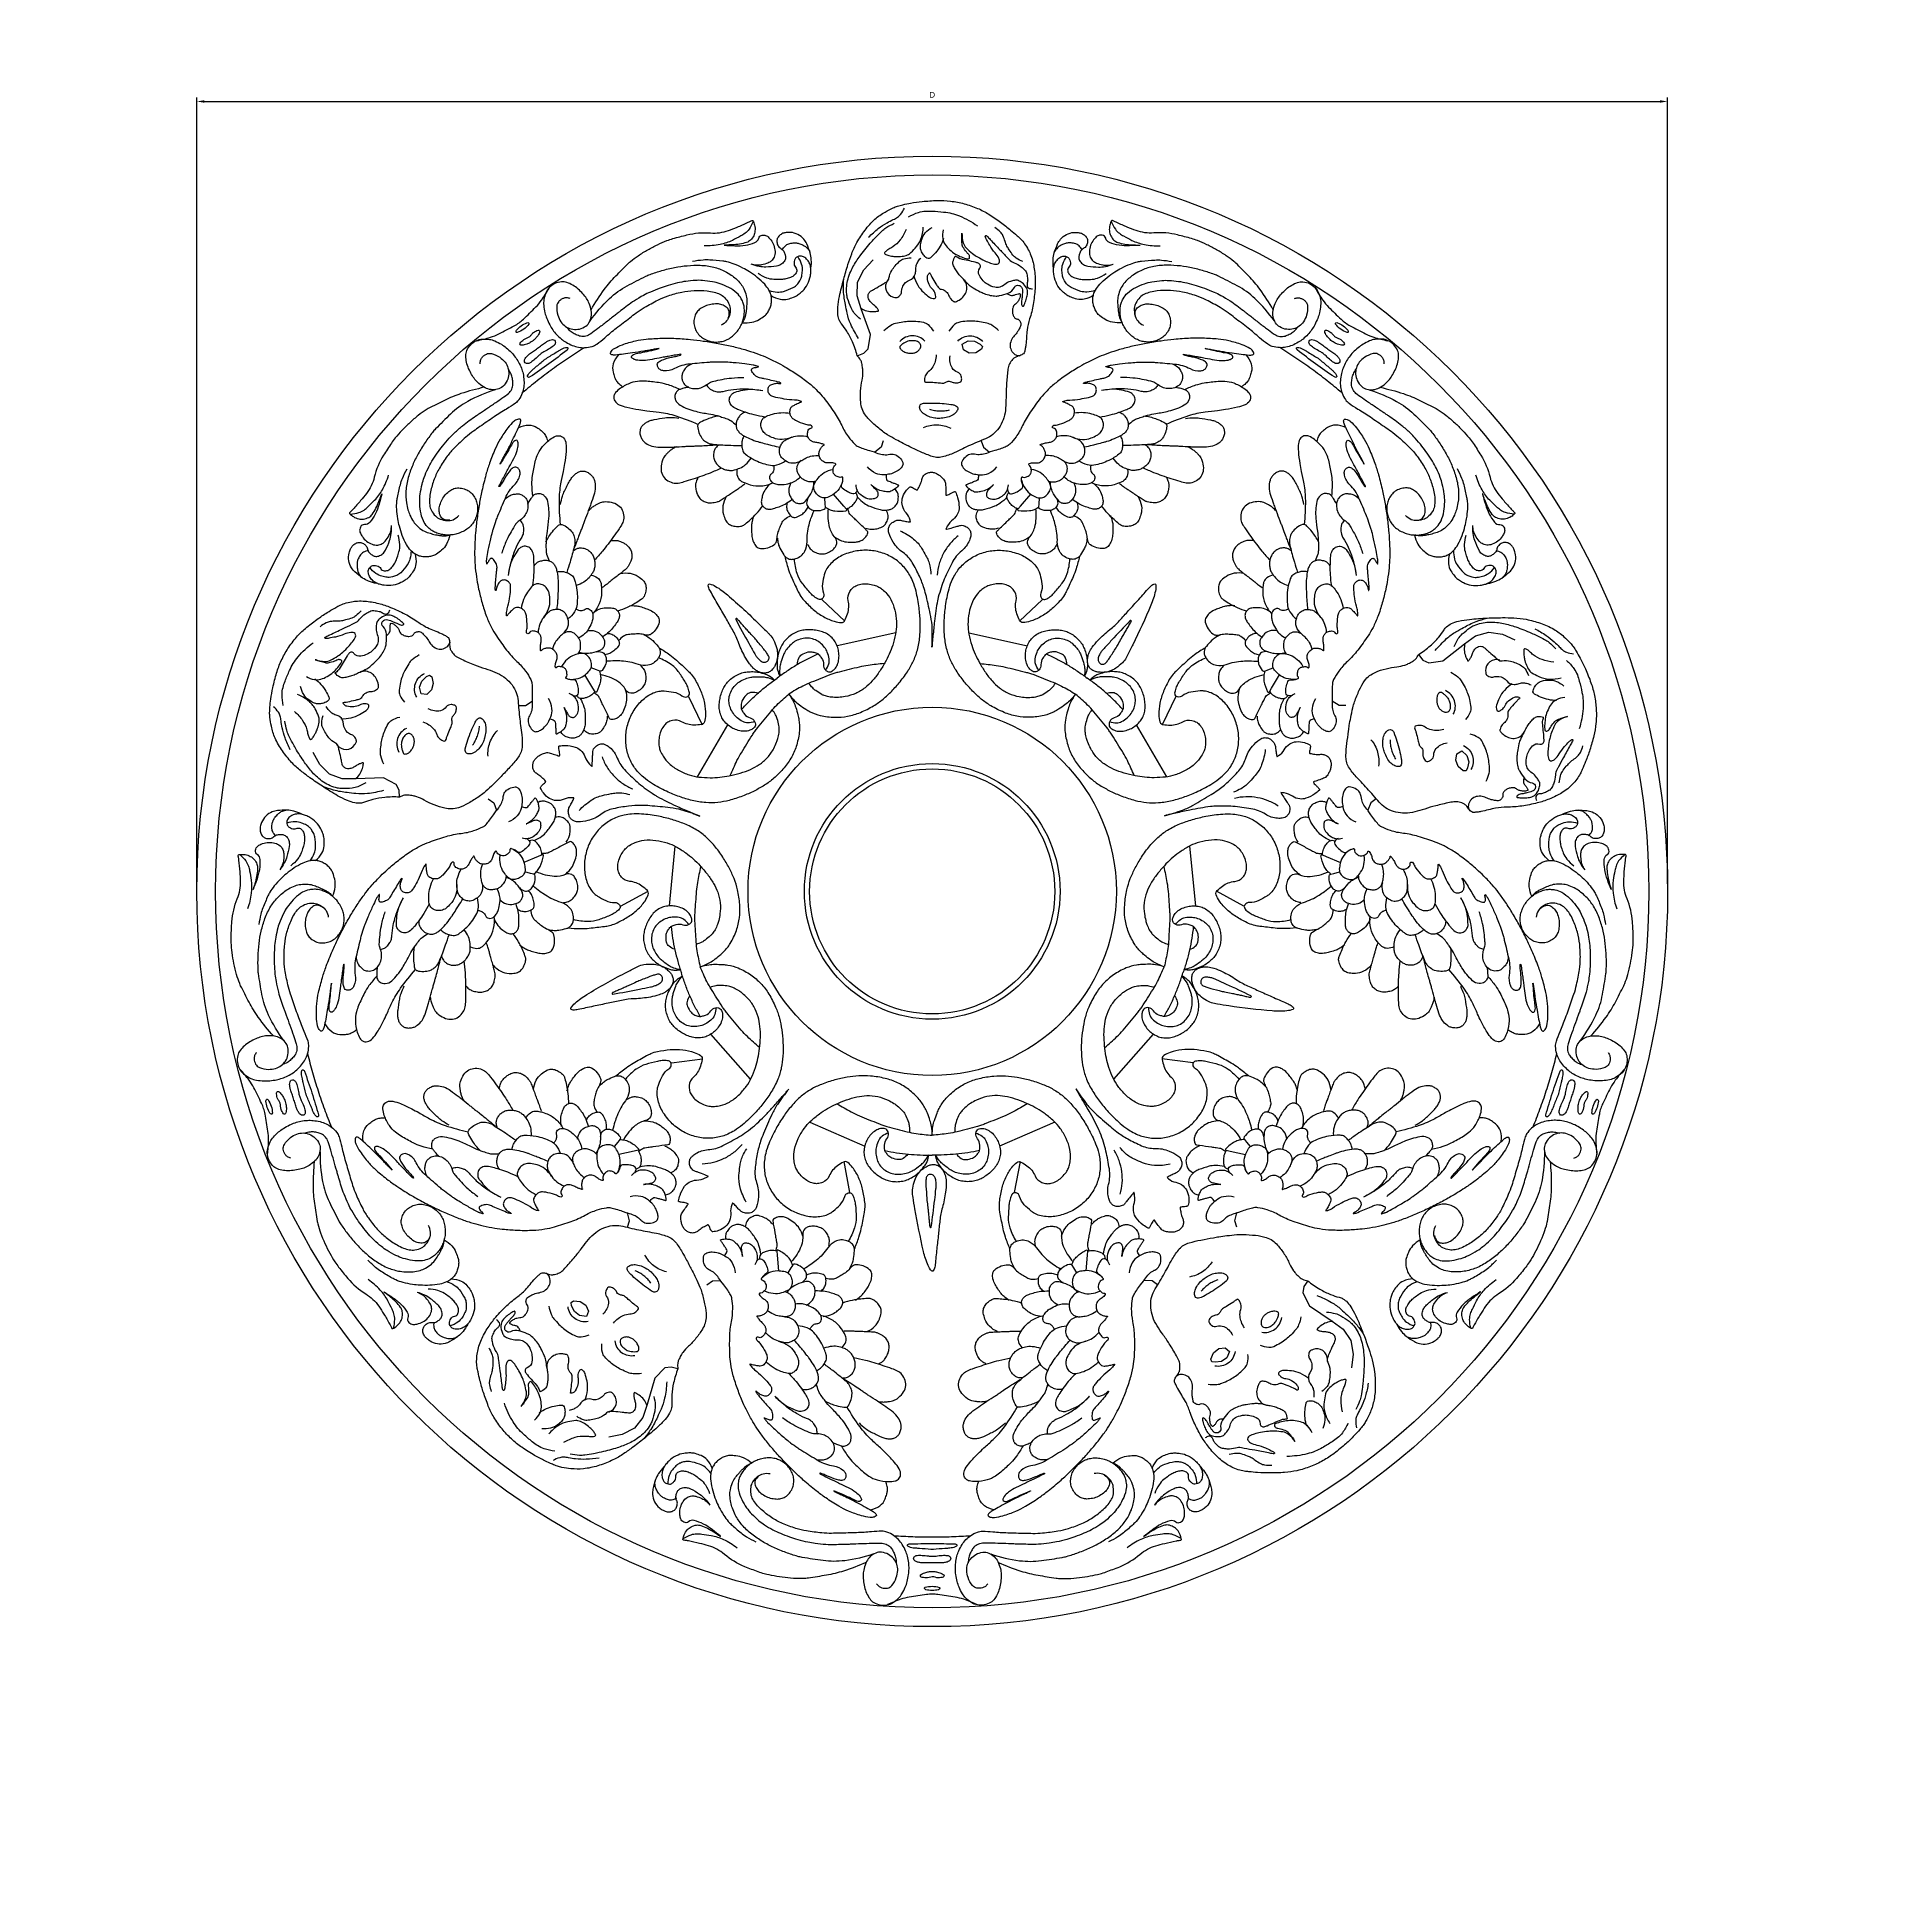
# Model space of a CAD drawing. Header units: millimetres. Extents: x 96 to 279, y 61 to 183.
# Drawn here: x 187.21 to 217.52, y 150.85 to 180.73 of the extents above; entities that cross this region are included whole.
import ezdxf

# ---------------------------------------------------------------- set-up
doc = ezdxf.new("R2010")
doc.units = ezdxf.units.MM
doc.layers.add('DIMENSIONS', color=4, linetype='Continuous')
doc.layers.add('PART', color=7, linetype='Continuous')
doc.styles.get("Standard").update_dxf_attribs({"font": 'arial.ttf'})
doc.dimstyles.new('BALMER1', dxfattribs={"dimscale": 0, "dimtxt": 0.09375, "dimasz": 0.125, "dimexe": 0.0625, "dimexo": 0.125, "dimgap": 0.0625, "dimtad": 1, "dimdec": 4, "dimlfac": -1, "dimzin": 3, "dimdsep": 46, "dimlunit": 4, "dimtxsty": 'Standard', "dimcen": 0.0625, "dimdle": 0.0625, "dimclrd": 256, "dimclre": 256, "dimclrt": 256, "dimadec": 0, "dimazin": 0, "dimtfac": 0.75, "dimtdec": 4, "dimtix": 1, "dimtmove": 2, "dimatfit": 3, "dimfxl": 1, "dimtolj": 1, "dimtzin": 3, "dimarcsym": 0})

# ---------------------------------------------------------------- blocks, each defined once
blk = doc.blocks.new('*D133')
at = {"layer": 'Defpoints', "color": 0, "transparency": 16777216}
for p in [(213.811, 179.677), (189.811, 166.785), (213.811, 166.785)]:
    blk.add_point(p, dxfattribs=at)
at = {"layer": 'DIMENSIONS', "lineweight": -2, "transparency": 16777216}
for p, q in [((189.811, 166.91), (189.811, 179.74)), ((189.936, 179.677), (213.686, 179.677)), ((213.811, 166.91), (213.811, 179.74))]:
    blk.add_line(p, q, dxfattribs=at)
at = {"layer": 'DIMENSIONS', "transparency": 16777216}
for points in [[(189.936, 179.698), (189.936, 179.656), (189.811, 179.677)], [(213.686, 179.698), (213.686, 179.656), (213.811, 179.677)]]:
    blk.add_solid(points, dxfattribs=at)
at = {"layer": 'DIMENSIONS', "transparency": 16777216, "insert": (201.811, 179.786), "char_height": 0.0938, "attachment_point": 5}
blk.add_mtext('\\A1;D', dxfattribs=at)
blk = doc.blocks.new('BALMERREPEAT224VID')
at = {"layer": 'PART', "flags": 128}
for points in [[(-5.866, 3.198, 0.146673), (-5.806, 3.195, 0.236627), (-5.777, 3.22, 0.099232), (-5.769, 3.258, 0.050127), (-5.776, 3.332, 0.050483), (-5.805, 3.428, 0.181177), (-5.825, 3.448, 0.146064), (-5.867, 3.455, -0.099369), (-5.929, 3.46, -0.020806), (-5.965, 3.472, -0.082925), (-5.974, 3.477, -0.440802), (-5.975, 3.497, 0.189239), (-5.959, 3.535, 0.085818), (-5.968, 3.601, 0.129066), (-5.992, 3.638, 0.116565), (-6.032, 3.661, 0.08156), (-6.096, 3.668, 0.181906), (-6.132, 3.653, -0.5084), (-6.148, 3.656, -0.112672), (-6.15, 3.664, -0.02319), (-6.149, 3.703, -0.087648), (-6.13, 3.771, 0.104084), (-6.117, 3.829, 0.105067), (-6.124, 3.868, 0.072608), (-6.153, 3.916, 0.098051), (-6.203, 3.957, 0.120762), (-6.255, 3.971, 0.057728), (-6.31, 3.965, 0.059691), (-6.36, 3.947, 0.118425), (-6.381, 3.93, -0.418876), (-6.389, 3.929, -0.218629), (-6.392, 3.933, -0.01796), (-6.392, 3.987, -0.047316), (-6.384, 4.056, 0.053158), (-6.378, 4.118, 0.095553), (-6.387, 4.163, 0.080383), (-6.414, 4.209, 0.121429), (-6.449, 4.234, 0.074014), (-6.517, 4.25, 0.303966), (-6.577, 4.217, -0.678737), (-6.618, 4.221, -0.135149), (-6.618, 4.259, 0.066964), (-6.609, 4.333, 0.028607), (-6.619, 4.479, 0.060893), (-6.635, 4.546, 0.110178), (-6.663, 4.588, 0.091972), (-6.713, 4.621, 0.105376), (-6.783, 4.634, 0.171229), (-6.824, 4.619, 0.022592), (-6.865, 4.581, 0.016573), (-6.917, 4.525, 0.021854), (-6.935, 4.503, -0.075119), (-6.941, 4.497, -0.569658), (-6.944, 4.498, -0.042754), (-6.946, 4.532, -0.062135), (-6.933, 4.614, 0.030167), (-6.897, 4.779, 0.016392), (-6.88, 4.917, 0.033152), (-6.879, 4.985, 0.150266), (-6.895, 5.031, 0.117104), (-6.942, 5.071, 0.145212), (-7.001, 5.082, 0.167767), (-7.049, 5.059, 0.070051), (-7.089, 5.006, 0.078843), (-7.11, 4.95, 0.017109), (-7.113, 4.933, -0.038663), (-7.115, 4.925, -0.040377), (-7.12, 4.912, -0.15913), (-7.122, 4.909, -0.448224), (-7.125, 4.91, -0.066176), (-7.129, 4.926, -0.04539), (-7.13, 4.958, -0.00617), (-7.111, 5.191, -0.006537), (-7.104, 5.251, 0.010655), (-7.101, 5.289, 0.115766), (-7.108, 5.333, 0.064892), (-7.147, 5.403, 0.056592), (-7.175, 5.432, 0.167351), (-7.188, 5.437, 0.146276), (-7.206, 5.432, 0.103901), (-7.225, 5.414, 0.057801), (-7.241, 5.386, -0.062228), (-7.255, 5.36, -0.014665), (-7.268, 5.343, -0.631823), (-7.269, 5.343, -0.043565), (-7.269, 5.347, -0.005063), (-7.27, 5.381, -0.000917), (-7.27, 5.401, -0.002843), (-7.27, 5.408, -0.039272), (-7.268, 5.431, -0.006781), (-7.243, 5.567, -0.006776), (-7.203, 5.754, -0.01112), (-7.175, 5.867, -0.010905), (-7.159, 5.921, -0.004283), (-7.114, 6.057, -0.016217), (-7.086, 6.13, -0.004008), (-6.964, 6.42, -0.096335), (-6.814, 6.638, 0.144162), (-6.728, 6.794, 0.107279), (-6.727, 6.853, 0.133701), (-6.749, 6.896, 0.136103), (-6.792, 6.923, 0.194305), (-6.827, 6.92, 0.098451), (-6.88, 6.878, 0.041231), (-6.973, 6.747, 0.007287), (-7.011, 6.681, -0.014437), (-7.03, 6.648, -0.017404), (-7.055, 6.613, -0.09096), (-7.061, 6.607, -0.106157), (-7.066, 6.605, -0.26226), (-7.068, 6.606, -0.292093), (-7.069, 6.611, -0.012784), (-7.021, 6.707, -0.00011), (-6.973, 6.795, -0.000182), (-6.945, 6.848, -0.001689), (-6.901, 6.928, 0.000999), (-6.828, 7.063, 0.049117), (-6.771, 7.198, 0.071958), (-6.755, 7.297, 0.106314), (-6.765, 7.348, 0.262476), (-6.783, 7.362, 0.166857), (-6.812, 7.356, 0.121388), (-6.841, 7.328, 0.015413), (-6.892, 7.24, -0.011155), (-6.962, 7.118, -0.000552), (-7.05, 6.973, -0.831778), (-7.05, 6.973, -0.070777), (-7.048, 6.979, -0.005301), (-7.013, 7.048, -0.005977), (-6.977, 7.114, 0.005687), (-6.941, 7.181, 0.003677), (-6.931, 7.2, 0.00042), (-6.846, 7.369, 0.007256), (-6.781, 7.502, 0.008232), (-6.728, 7.622, 0.078582), (-6.714, 7.678, 0.183898), (-6.72, 7.702, 0.233965), (-6.732, 7.708, 0.08187), (-6.769, 7.703, 0.104403), (-6.826, 7.67, 0.047791), (-6.923, 7.565, 0.026935), (-7.049, 7.381, 0.033979), (-7.13, 7.223, 0.015795), (-7.223, 6.987, 0.020331), (-7.282, 6.8, 0.010225), (-7.348, 6.536, 0.013134), (-7.389, 6.328, 0.010066), (-7.426, 6.086, 0.010787), (-7.451, 5.859, 0.013134), (-7.464, 5.641, 0.015026), (-7.465, 5.449, 0.017582), (-7.455, 5.283, 0.014859), (-7.43, 5.088, 0.01685), (-7.401, 4.934, 0.011522), (-7.345, 4.711, 0.023106), (-7.272, 4.487, 0.027785), (-7.193, 4.308, 0.029673), (-7.112, 4.171, 0.016347), (-6.944, 3.938, 0.042156), (-6.776, 3.753, -0.049517), (-6.634, 3.594, -0.039023), (-6.551, 3.458, -0.093302), (-6.532, 3.393, -0.017138), (-6.526, 3.305, -0.014035), (-6.526, 3.197), (-6.528, 3.117), (-6.528, 3.106)], [(-6.747, 7.572, -0.11648), (-6.583, 7.61, -0.142515), (-6.45, 7.571, -0.026769), (-6.383, 7.523, -0.039301), (-6.342, 7.485, -0.071549), (-6.303, 7.426, -0.058685), (-6.274, 7.345)], [(-6.519, 6.45, -0.028578), (-6.531, 6.646, -0.040051), (-6.521, 6.786, -0.017209), (-6.477, 7.009, -0.035498), (-6.445, 7.114, -0.075761), (-6.372, 7.243, -0.060252), (-6.239, 7.373, -0.066586), (-6.146, 7.428, -0.122057), (-6.086, 7.437, -0.19311), (-6.014, 7.4, -0.159423), (-5.976, 7.31, -0.038147), (-5.975, 7.18, -0.024689), (-5.999, 6.981, -0.010667), (-6.023, 6.852, 0.006883), (-6.063, 6.654, 0.043596), (-6.089, 6.378, 0.030859), (-6.069, 5.988)], [(-6.065, 6.317, -0.025718), (-6.032, 6.452, -0.040068), (-6, 6.534, -0.014132), (-5.916, 6.696, -0.03778), (-5.879, 6.753, -0.04371), (-5.835, 6.801, -0.048493), (-5.788, 6.836, -0.084791), (-5.738, 6.856, -0.080181), (-5.682, 6.858, -0.088273), (-5.631, 6.843, -0.070503), (-5.576, 6.805, -0.063186), (-5.536, 6.758, -0.069068), (-5.513, 6.707, -0.082499), (-5.498, 6.596, -0.070902), (-5.521, 6.468, -0.00419), (-5.57, 6.323, -0.008108), (-5.597, 6.248, -0.002401), (-5.657, 6.092, 0.00631), (-5.68, 6.033, 0.002983), (-5.703, 5.97, -0.006604), (-5.725, 5.907, -0.001651), (-5.726, 5.904, -0.000038), (-5.769, 5.791, -0.003239), (-5.798, 5.717, -0.002051), (-5.845, 5.599)], [(-6.979, 6.388, -0.083183), (-6.906, 6.452, -0.100297), (-6.831, 6.481, -0.024775), (-6.77, 6.488, -0.05466), (-6.742, 6.486, -0.075954), (-6.711, 6.477, -0.045627), (-6.664, 6.448, -0.139817), (-6.611, 6.379, -0.118888), (-6.597, 6.278, -0.073618), (-6.62, 6.186, -0.079427), (-6.666, 6.112, -0.075498), (-6.742, 6.046, 0.099746), (-6.797, 5.994, 0.018442), (-6.816, 5.964, 0.004556), (-6.889, 5.84, 0.030458), (-6.957, 5.703, 0.023231), (-7.026, 5.515)], [(-6.6, 6.322, -0.002863), (-6.592, 6.336, -0.004446), (-6.587, 6.345, -0.012965), (-6.546, 6.41, -0.017326), (-6.513, 6.457, -0.136318), (-6.481, 6.481, -0.082308), (-6.418, 6.495, -0.106009), (-6.379, 6.489, -0.082077), (-6.335, 6.463, -0.169413), (-6.276, 6.363, -0.070142), (-6.26, 6.089, -0.019712), (-6.285, 5.879, 0.029492), (-6.3, 5.738, 0.008333), (-6.302, 5.66, 0.006828), (-6.301, 5.565, 0.06804), (-6.292, 5.502, 0.037781), (-6.251, 5.396)], [(-5.613, 6.209, -0.03418), (-5.554, 6.265, -0.044181), (-5.502, 6.3, -0.013732), (-5.454, 6.326, -0.016172), (-5.412, 6.345, -0.100694), (-5.331, 6.361, -0.065848), (-5.206, 6.344, -0.119521), (-5.107, 6.288, -0.127271), (-5.049, 6.199, -0.09064), (-5.034, 6.089, -0.112712), (-5.058, 6.002, -0.02862), (-5.11, 5.916, -0.009438), (-5.29, 5.667, -0.014796), (-5.381, 5.553, -0.01104), (-5.51, 5.406)], [(-6.728, 6.06, -0.065084), (-6.687, 6.002, -0.092166), (-6.672, 5.953, -0.037725), (-6.67, 5.88, -0.059752), (-6.677, 5.833, -0.069665), (-6.707, 5.767, 0.029574), (-6.789, 5.616, 0.04147), (-6.864, 5.415, 0.033368), (-6.919, 5.154)], [(-6.303, 5.707, -0.026708), (-6.254, 5.793, -0.027812), (-6.198, 5.869, -0.021124), (-6.113, 5.963, -0.076985), (-6.086, 5.984, -0.213927), (-6.041, 5.987, -0.083294), (-5.946, 5.933, -0.053066), (-5.875, 5.861, -0.09198), (-5.847, 5.809, -0.055442), (-5.83, 5.721, -0.077698), (-5.834, 5.657, -0.006008), (-5.842, 5.626, -0.001514), (-5.873, 5.503, -0.009038), (-5.91, 5.373, -0.006984), (-5.962, 5.206)], [(-6.519, 4.991, 0.019002), (-6.499, 5.167, 0.023281), (-6.496, 5.312, 0.005135), (-6.5, 5.429, 0.013984), (-6.503, 5.472, 0.101825), (-6.532, 5.567, 0.142141), (-6.583, 5.617, 0.077845), (-6.62, 5.631, 0.082637), (-6.658, 5.632, 0.065091), (-6.701, 5.62, 0.072725), (-6.736, 5.599, 0.072582), (-6.755, 5.578, 0.015695), (-6.825, 5.467, 0.059463), (-6.885, 5.328, 0.05065), (-6.919, 5.154)], [(-5.855, 5.561, -0.080313), (-5.793, 5.597, -0.104376), (-5.739, 5.606, -0.054317), (-5.668, 5.595, -0.077828), (-5.621, 5.574, -0.066891), (-5.57, 5.53, -0.071195), (-5.534, 5.476, -0.052574), (-5.512, 5.412, -0.056652), (-5.504, 5.35, -0.048718), (-5.51, 5.282, -0.053688), (-5.528, 5.222, -0.052429), (-5.544, 5.194, -0.018074), (-5.6, 5.12, -0.0891), (-5.684, 5.048, -0.071449), (-5.812, 4.995)], [(-5.242, 5.723, -0.058448), (-5.161, 5.729, -0.079338), (-5.103, 5.718, -0.039976), (-5.027, 5.682, -0.056311), (-4.978, 5.647, -0.072324), (-4.929, 5.587, -0.083773), (-4.905, 5.525, -0.075622), (-4.901, 5.455, -0.076206), (-4.918, 5.387, -0.041952), (-4.962, 5.303, -0.076121), (-4.996, 5.263, -0.004193), (-5.059, 5.211, -0.005999), (-5.104, 5.175, -0.002185), (-5.177, 5.119, 0.00496), (-5.209, 5.095, 0.007357), (-5.223, 5.083, -0.001938), (-5.275, 5.04, -0.017065), (-5.315, 5.009, -0.010655), (-5.383, 4.962)], [(-6.496, 5.316, -0.067375), (-6.45, 5.364, -0.087225), (-6.405, 5.388, -0.049084), (-6.337, 5.404, -0.068634), (-6.287, 5.404, -0.080054), (-6.224, 5.384, -0.09993), (-6.182, 5.352, -0.063651), (-6.149, 5.302, -0.060386), (-6.128, 5.243, -0.029568), (-6.107, 5.106, -0.031447), (-6.102, 4.975, -0.00242), (-6.104, 4.925, -0.001061), (-6.109, 4.812, -0.010159), (-6.114, 4.732, -0.006326), (-6.126, 4.602)], [(-6.123, 5.218, -0.056209), (-6.049, 5.223, -0.06512), (-5.987, 5.212, -0.038488), (-5.919, 5.185, -0.066643), (-5.883, 5.161, -0.129788), (-5.843, 5.101, -0.048095), (-5.798, 4.913, -0.036505), (-5.79, 4.787, -0.035485), (-5.8, 4.658, -0.110764), (-5.838, 4.561, -0.073099), (-5.943, 4.446)], [(-5.564, 5.16, -0.108627), (-5.463, 5.118, -0.14805), (-5.413, 5.054, -0.066855), (-5.399, 4.995, -0.033265), (-5.394, 4.874, -0.094191), (-5.434, 4.695, -0.086625), (-5.543, 4.528)], [(-5.086, 5.186, -0.097372), (-4.929, 5.192, -0.110287), (-4.8, 5.141, -0.033483), (-4.72, 5.079, -0.084398), (-4.695, 5.047, -0.0916), (-4.672, 4.978, -0.083571), (-4.674, 4.899, -0.063394), (-4.702, 4.814, -0.109285), (-4.735, 4.773, -0.030019), (-4.758, 4.756, -0.007705), (-4.854, 4.697, -0.031294), (-4.978, 4.633, -0.026574), (-5.132, 4.575)], [(-6.343, 4.468, 0.089231), (-6.259, 4.61, 0.103386), (-6.237, 4.752, 0.032067), (-6.25, 4.861, 0.068291), (-6.266, 4.909, 0.095203), (-6.315, 4.974, 0.104434), (-6.378, 5.011, 0.108247), (-6.455, 5.019, 0.136654), (-6.512, 4.995, 0.057915), (-6.54, 4.969, 0.020613), (-6.604, 4.884, 0.058903), (-6.667, 4.763, 0.052939), (-6.706, 4.617)], [(-6.026, 4.204, 0.144698), (-5.944, 4.32, 0.163875), (-5.943, 4.447, 0.050095), (-5.977, 4.525, 0.097305), (-6.006, 4.558, 0.082684), (-6.071, 4.594, 0.096485), (-6.133, 4.602, 0.06875), (-6.203, 4.589, 0.078912), (-6.258, 4.56, 0.048141), (-6.285, 4.536, 0.019162), (-6.345, 4.465, 0.08026), (-6.401, 4.362, 0.066442), (-6.431, 4.223)], [(-5.818, 4.611, 0.064836), (-5.771, 4.59, 0.073085), (-5.726, 4.584, 0.160113), (-5.665, 4.604, -0.210713), (-5.616, 4.615, -0.11373), (-5.579, 4.598, -0.110314), (-5.552, 4.567, -0.096739), (-5.538, 4.521, -0.063151), (-5.54, 4.449, -0.062319), (-5.559, 4.38, -0.035752), (-5.616, 4.268, -0.077341), (-5.672, 4.202, -0.057231), (-5.768, 4.136)], [(-5.517, 4.565, -0.067716), (-5.405, 4.615, -0.076533), (-5.297, 4.63, -0.024388), (-5.217, 4.624, -0.058513), (-5.184, 4.616, -0.120363), (-5.132, 4.581, -0.138303), (-5.107, 4.532, -0.085741), (-5.106, 4.477, -0.085916), (-5.123, 4.425, -0.028784), (-5.142, 4.395, -0.010775), (-5.199, 4.317, -0.044159), (-5.271, 4.238, -0.035353), (-5.375, 4.156)], [(-4.938, 4.663, -0.032809), (-4.836, 4.661, -0.048693), (-4.768, 4.649, -0.018), (-4.677, 4.619, -0.021283), (-4.602, 4.588, -0.071011), (-4.52, 4.534, -0.085206), (-4.468, 4.47, -0.17551), (-4.456, 4.396, -0.106346), (-4.503, 4.285, -0.07312), (-4.579, 4.204, -0.152664), (-4.63, 4.184, -0.073552), (-4.707, 4.191, 0.058193), (-4.803, 4.202, 0.018345), (-4.891, 4.198, 0.019116), (-4.975, 4.189, 0.113065), (-5.036, 4.165, 0.065892), (-5.117, 4.091)], [(-5.632, 4.254, -0.129498), (-5.501, 4.248, -0.146023), (-5.404, 4.184, -0.04061), (-5.362, 4.125, -0.077341), (-5.348, 4.089, -0.098393), (-5.347, 4.031, -0.10189), (-5.367, 3.978, -0.141196), (-5.413, 3.938, -0.055079), (-5.558, 3.89, -0.066331), (-5.658, 3.882, -0.060312), (-5.766, 3.9)], [(-5.777, 3.878, 0.055044), (-5.748, 3.934, 0.075141), (-5.738, 3.979, 0.03552), (-5.738, 4.046, 0.056313), (-5.746, 4.088, 0.06744), (-5.767, 4.135, 0.055168), (-5.807, 4.184, 0.073094), (-5.857, 4.221, 0.088957), (-5.905, 4.237, 0.084133), (-5.958, 4.235, 0.082095), (-6.008, 4.216, 0.048491), (-6.033, 4.198, 0.018106), (-6.094, 4.141, 0.070486), (-6.153, 4.06, 0.058294), (-6.198, 3.948)], [(-5.303, 4.209, -0.09537), (-5.23, 4.197, -0.100138), (-5.169, 4.159, -0.088906), (-5.112, 4.082, -0.178736), (-5.107, 4.034, -0.108682), (-5.127, 3.994, -0.051014), (-5.194, 3.927, -0.065879), (-5.261, 3.885, -0.063056), (-5.34, 3.861)], [(-4.703, 4.185, -0.040503), (-4.617, 4.14, -0.053077), (-4.559, 4.093, -0.028368), (-4.474, 3.999, -0.076899), (-4.45, 3.959, -0.063629), (-4.439, 3.914, -0.071266), (-4.44, 3.874, -0.070896), (-4.449, 3.846, -0.036164), (-4.478, 3.795, -0.101022), (-4.549, 3.727, -0.103297), (-4.639, 3.692, -0.124219), (-4.795, 3.705, 0.068387), (-5.071, 3.76, 0.020373), (-5.178, 3.762, 0.016011), (-5.316, 3.755)], [(-5.927, 3.462, 0.098074), (-5.777, 3.476, 0.107194), (-5.657, 3.542, 0.038734), (-5.588, 3.611, 0.087461), (-5.566, 3.649, 0.12454), (-5.558, 3.719, 0.102904), (-5.587, 3.799, 0.093614), (-5.641, 3.859, 0.120775), (-5.699, 3.884, 0.089211), (-5.741, 3.883, 0.036928), (-5.84, 3.856, 0.09964), (-5.957, 3.787, 0.090833), (-6.048, 3.668)], [(-5.483, 3.908, -0.157226), (-5.392, 3.906, -0.189676), (-5.335, 3.856, -0.107062), (-5.318, 3.794, -0.086569), (-5.327, 3.715, -0.099442), (-5.386, 3.605, -0.326526), (-5.426, 3.595), (-5.477, 3.615), (-5.565, 3.65)], [(-4.761, 3.685, -0.076417), (-4.704, 3.62, -0.096735), (-4.679, 3.556, -0.054423), (-4.672, 3.47, -0.074582), (-4.684, 3.407, -0.082393), (-4.72, 3.341, -0.066841), (-4.786, 3.277, -0.083609), (-4.858, 3.24, -0.11303), (-4.919, 3.235, -0.228761), (-5.002, 3.291, 0.118045), (-5.132, 3.427, 0.049517), (-5.264, 3.494, 0.046177), (-5.416, 3.538)], [(-5.427, 3.594, -0.063118), (-5.41, 3.51, -0.069085), (-5.414, 3.431, -0.068645), (-5.474, 3.259, -0.591183), (-5.502, 3.258), (-5.536, 3.316), (-5.666, 3.536)], [(-6.528, 3.106, -0.056932), (-6.528, 3, -0.064309), (-6.549, 2.909, -0.042686), (-6.572, 2.863, 0.059846), (-6.586, 2.829, 0.135821), (-6.588, 2.747, 0.107666), (-6.542, 2.654, 0.048161), (-6.508, 2.619, 0.11211), (-6.489, 2.609, 0.095379), (-6.462, 2.607, 0.059767), (-6.421, 2.617, 0.077672), (-6.364, 2.65, 0.050367), (-6.292, 2.72, 0.049879), (-6.265, 2.759, 0.023949), (-6.223, 2.848, 0.133625), (-6.204, 2.984, 0.106871), (-6.261, 3.146)], [(-5.742, 3.148, -0.047183), (-5.683, 3.013, -0.065874), (-5.663, 2.91, -0.028389), (-5.663, 2.735, -0.066014), (-5.677, 2.661, -0.047126), (-5.704, 2.599, -0.061699), (-5.734, 2.558, -0.086882), (-5.781, 2.523, -0.075436), (-5.844, 2.502, -0.080746), (-5.897, 2.502, -0.05639), (-5.97, 2.521, -0.097087), (-6.018, 2.552, -0.07617), (-6.061, 2.609)], [(-6.006, 3.003, 0.000847), (-6.002, 2.996, 0.001442), (-6, 2.991, 0.006782), (-5.976, 2.946, 0.005203), (-5.944, 2.889, 0.138384), (-5.905, 2.85, 0.147337), (-5.855, 2.84, 0.166162), (-5.832, 2.85, 0.067686), (-5.794, 2.895, 0.139963), (-5.769, 2.98, 0.094345), (-5.793, 3.108, 0.110684), (-5.841, 3.178, 0.093931), (-5.925, 3.232)], [(-5.507, 3.257, -0.072386), (-5.572, 3.196, -0.080306), (-5.645, 3.161, -0.032582), (-5.707, 3.147, -0.067021), (-5.738, 3.147, -0.138401), (-5.77, 3.16, -0.094425), (-5.803, 3.197)], [(-5.014, 3.312, -0.06482), (-4.987, 3.175, -0.082508), (-4.998, 3.065, -0.029028), (-5.037, 2.95, -0.060044), (-5.065, 2.899, -0.069509), (-5.114, 2.847, -0.080541), (-5.168, 2.817, -0.105582), (-5.24, 2.807, -0.259603), (-5.266, 2.824, -0.006331), (-5.288, 2.868, -0.001608), (-5.374, 3.045, -0.000966), (-5.409, 3.117, 0.001449), (-5.432, 3.165, 0.097794), (-5.455, 3.195, 0.045799), (-5.519, 3.242)], [(-6.234, 2.816, -0.112527), (-6.17, 2.791, -0.223565), (-6.151, 2.761, -0.007122), (-6.148, 2.72, -0.004709), (-6.144, 2.659, -0.012475), (-6.143, 2.608, 0.02361), (-6.141, 2.581, 0.496858), (-6.127, 2.572, 0.075151), (-6.049, 2.617, 0.039091), (-6.002, 2.66, 0.072166), (-5.982, 2.688, 0.061056), (-5.976, 2.708, 0.017069), (-5.963, 2.78, 0.083923), (-5.965, 2.886, 0.071894), (-6.006, 3.003)], [(-5.302, 2.862, -0.053371), (-5.313, 2.776, -0.065452), (-5.339, 2.71, -0.035406), (-5.388, 2.634, -0.065867), (-5.422, 2.599, -0.099423), (-5.463, 2.579, -0.056439), (-5.541, 2.566, -0.12375), (-5.614, 2.581, -0.102175), (-5.685, 2.635)]]:
    blk.add_lwpolyline(points, format="xyb", dxfattribs=at)
blk.add_lwpolyline([(-6.749, 3.034), (-6.639, 3.035), (-6.528, 3.106)], dxfattribs=at)
blk = doc.blocks.new('BALMERREPEAT224VIA')
at = {"layer": 'PART'}
blk.add_line((-5.087, -0.239), (-4.637, 0.006), dxfattribs=at)
at = {"layer": 'PART', "flags": 128}
for points in [[(-3.786, -1.231, 0.030915), (-3.651, -1.174, 0.04452), (-3.565, -1.12, 0.01246), (-3.466, -1.043, 0.018887), (-3.405, -0.987, 0.066261), (-3.295, -0.849, 0.049926), (-3.195, -0.636, 0.052701), (-3.146, -0.429, 0.051596), (-3.141, -0.212, 0.034166), (-3.176, 0.025, 0.042641), (-3.233, 0.208, 0.024234), (-3.314, 0.383, 0.022923), (-3.417, 0.56, 0.029356), (-3.553, 0.745, 0.035759), (-3.683, 0.881, 0.046124), (-3.841, 1, 0.040405), (-4.042, 1.102, 0.026503), (-4.245, 1.173, 0.024894), (-4.467, 1.226, 0.025718), (-4.741, 1.263, 0.042688), (-4.907, 1.262, 0.026873), (-5.024, 1.246, 0.033873), (-5.115, 1.221, 0.033083), (-5.214, 1.179, 0.033956), (-5.305, 1.126, 0.033713), (-5.389, 1.06, 0.032311), (-5.467, 0.98, 0.032268), (-5.534, 0.89, 0.03238), (-5.589, 0.792, 0.03345), (-5.631, 0.688, 0.031489), (-5.66, 0.574, 0.033619), (-5.673, 0.465, 0.030279), (-5.673, 0.344, 0.039988), (-5.657, 0.238, 0.037859), (-5.624, 0.13, 0.053237), (-5.572, 0.033, 0.061217), (-5.51, -0.039, 0.04612), (-5.46, -0.077, 0.018879), (-5.328, -0.151, 0.136807), (-5.179, -0.182, -0.264035), (-5.104, -0.218, -0.130163), (-5.093, -0.248, -0.144951), (-5.099, -0.277, -0.092027), (-5.12, -0.304, -0.036364), (-5.188, -0.355, -0.041649), (-5.259, -0.392, -0.017088), (-5.441, -0.463, -0.085313), (-5.614, -0.492, -0.061538), (-5.854, -0.461)], [(-5.945, -0.597, 0.017702), (-5.734, -0.607, 0.026899), (-5.595, -0.6, 0.007458), (-5.347, -0.571, 0.023263), (-5.268, -0.557, 0.051729), (-5.162, -0.522, 0.027398), (-4.975, -0.423, 0.051336), (-4.813, -0.302, 0.054038), (-4.686, -0.157, 0.063026), (-4.632, -0.055, 0.176115), (-4.632, -0.013, 0.119009), (-4.648, 0.012, 0.029973), (-4.737, 0.087, 0.137115), (-4.936, 0.163, -0.195745), (-5.07, 0.233, -0.076732), (-5.114, 0.304, -0.086841), (-5.13, 0.375, -0.059006), (-5.124, 0.467, -0.058645), (-5.096, 0.556, -0.043521), (-5.048, 0.643, -0.052539), (-4.994, 0.707, -0.053845), (-4.938, 0.751, -0.037907), (-4.848, 0.797, -0.07412), (-4.699, 0.836, -0.060164), (-4.509, 0.833, -0.043104), (-4.324, 0.791, -0.051545), (-4.178, 0.728, -0.02616), (-4.022, 0.629, -0.030579), (-3.9, 0.53, -0.021839), (-3.788, 0.419, -0.018771), (-3.669, 0.279, -0.036635), (-3.569, 0.131, -0.040522), (-3.5, -0.015, -0.063816), (-3.459, -0.189, -0.063698), (-3.463, -0.367, -0.020653), (-3.484, -0.476, -0.034316), (-3.504, -0.539, -0.032611), (-3.543, -0.625, -0.041594), (-3.584, -0.687, -0.043162), (-3.616, -0.721, -0.017602), (-3.703, -0.794, -0.05536), (-3.76, -0.829, -0.037132), (-3.853, -0.864)], [(-3.778, 0.406, 0.013674), (-3.831, 0.146, 0.02446), (-3.85, -0.001, 0.002815), (-3.874, -0.34, 0.013623), (-3.877, -0.411, 0.015431), (-3.876, -0.482, 0.003188), (-3.856, -0.824, 0.027477), (-3.839, -0.971, 0.015308), (-3.786, -1.231)], [(-4.202, -0.945, -0.114828), (-4.293, -0.895, -0.153295), (-4.334, -0.828, -0.082763), (-4.342, -0.719, -0.111556), (-4.317, -0.643, -0.031835), (-4.281, -0.591, -0.078754), (-4.263, -0.574, -0.054183), (-4.24, -0.562, -0.021628), (-4.179, -0.541, -0.163249), (-4.067, -0.545, 0.204811), (-3.976, -0.541, 0.095152), (-3.94, -0.514, 0.122453), (-3.924, -0.484, 0.116942), (-3.923, -0.448, 0.074248), (-3.943, -0.395, 0.088415), (-3.996, -0.329, 0.07392), (-4.081, -0.275, 0.050834), (-4.173, -0.246, 0.05475), (-4.261, -0.237, 0.052822), (-4.363, -0.248, 0.064888), (-4.441, -0.276, 0.055148), (-4.518, -0.327, 0.057164), (-4.58, -0.392, 0.035615), (-4.631, -0.471, 0.036261), (-4.67, -0.555, 0.034886), (-4.698, -0.649, 0.039816), (-4.71, -0.734, 0.050839), (-4.706, -0.821, 0.045825), (-4.684, -0.915, 0.045856), (-4.644, -1.004, 0.050139), (-4.593, -1.078, 0.038663), (-4.531, -1.139, 0.034949), (-4.454, -1.196, 0.037173), (-4.396, -1.227, 0.020964), (-4.286, -1.27, 0.072419), (-4.217, -1.283, 0.0459), (-4.108, -1.278)], [(-3.971, -0.54, 0.085211), (-4.052, -0.458, 0.117305), (-4.129, -0.426, 0.05628), (-4.241, -0.422, 0.069373), (-4.33, -0.44, 0.055707), (-4.425, -0.487, 0.066758), (-4.492, -0.544, 0.074764), (-4.549, -0.629, 0.075701), (-4.577, -0.725, 0.060395), (-4.578, -0.829, 0.067723), (-4.556, -0.919, 0.046281), (-4.507, -1.016, 0.053478), (-4.449, -1.089, 0.035008), (-4.397, -1.135, 0.019096), (-4.293, -1.209, 0.055621), (-4.222, -1.245, 0.037358), (-4.108, -1.278)], [(-4.261, -0.573, 0.015203), (-4.236, -0.765, 0.015203), (-4.199, -0.956, 0.01519), (-4.151, -1.144, 0.01519), (-4.092, -1.329)]]:
    blk.add_lwpolyline(points, format="xyb", dxfattribs=at)
at = {"layer": 'PART'}
blk.add_lwpolyline([(-4.198, 0.738), (-4.294, -0.238)], dxfattribs=at)
blk = doc.blocks.new('BALMERREPEAT224VIB')
at = {"layer": 'PART', "flags": 128}
for points in [[(-4.278, -1.301, 0.078004), (-4.322, -1.265, 0.069106), (-4.38, -1.241, 0.041904), (-4.443, -1.23, 0.050105), (-4.497, -1.231, 0.049795), (-4.597, -1.253, 0.034614), (-4.734, -1.308, 0.03459), (-4.959, -1.437, -0.041629), (-5.147, -1.541, -0.000523), (-5.351, -1.632, -0.000478), (-5.573, -1.732, -0.001409), (-5.693, -1.785, 0.001458), (-5.808, -1.836, 0.061245), (-5.876, -1.876, 0.137053), (-5.897, -1.905, 0.409832), (-5.888, -1.925, 0.070658), (-5.785, -1.95, 0.045152), (-5.547, -1.951, 0.015133), (-4.841, -1.869, 0.002538), (-4.654, -1.84, 0.009682), (-4.606, -1.832, 0.066052), (-4.507, -1.798, 0.050724), (-4.393, -1.726, 0.073635), (-4.311, -1.641, 0.072208), (-4.257, -1.534, 0.040283), (-4.239, -1.464, 0.055745), (-4.236, -1.411, 0.076507), (-4.25, -1.347, 0.092028)], [(-5.208, -1.718, -0.344511), (-5.202, -1.707, -0.008837), (-4.802, -1.517, -0.00105), (-4.637, -1.442, -0.004794), (-4.601, -1.426, -0.045942), (-4.549, -1.41, -0.03435), (-4.478, -1.399, -0.147307), (-4.421, -1.411, -0.167917), (-4.387, -1.448, -0.194789), (-4.386, -1.504, -0.203489), (-4.423, -1.542, -0.01848), (-4.482, -1.564, -0.017646), (-4.544, -1.583, -0.002289), (-4.732, -1.631, -0.01065), (-4.772, -1.64, -0.007294), (-4.881, -1.661, 0.011039), (-4.953, -1.676, 0.000617), (-5.027, -1.692, -0.0001), (-5.102, -1.709, -0.000704), (-5.171, -1.724, -0.002622), (-5.19, -1.728, -0.182153), (-5.201, -1.727, -0.212916)]]:
    blk.add_lwpolyline(points, format="xyb", close=True, dxfattribs=at)
at = {"layer": 'PART'}
blk.add_blockref('BALMERREPEAT224VIA', (0, 0), dxfattribs=at)
at = {"layer": 'PART', "xscale": -1, "rotation": 216.0000000000007}
blk.add_blockref('BALMERREPEAT224VIA', (0, 0), dxfattribs=at)
blk = doc.blocks.new('BALMERREPEAT224VIC')
at = {"layer": 'PART', "flags": 128}
for points in [[(-7.376, 8.61, -0.083822), (-7.369, 8.667, -0.093015), (-7.345, 8.714, -0.060174), (-7.313, 8.746, -0.059045), (-7.274, 8.77, -0.169811), (-7.193, 8.778, -0.091353), (-7.057, 8.717, -0.076289), (-6.969, 8.635, -0.089792), (-6.922, 8.544, -0.094938), (-6.91, 8.442, -0.089319), (-6.937, 8.336, -0.102751), (-7.008, 8.241, -0.125198), (-7.094, 8.195, -0.089324), (-7.199, 8.19, -0.093149), (-7.295, 8.22, -0.046154), (-7.397, 8.288, -0.060264), (-7.462, 8.355, -0.032173), (-7.515, 8.434, -0.027966), (-7.564, 8.533, -0.047206), (-7.598, 8.637, -0.050282), (-7.61, 8.739, -0.107488), (-7.593, 8.829, -0.088551), (-7.531, 8.922, -0.089851), (-7.442, 8.988, -0.096165), (-7.341, 9.014, -0.053884), (-7.226, 9.01, -0.06643), (-7.137, 8.984, -0.031476), (-7.03, 8.929, -0.038915), (-6.951, 8.873, -0.026281), (-6.866, 8.794, -0.032016), (-6.804, 8.721, -0.034852), (-6.75, 8.638, -0.031905), (-6.704, 8.541, -0.040988), (-6.677, 8.451, -0.033782), (-6.661, 8.339, -0.052614), (-6.664, 8.234, -0.053566), (-6.688, 8.134, -0.061839), (-6.743, 8.026, -0.088556), (-6.802, 7.966, -0.022813), (-6.944, 7.873, 0.01594), (-7.15, 7.743, 0.001946), (-7.379, 7.586, 0.004117), (-7.487, 7.511, 0.025583), (-7.611, 7.412, 0.016039), (-7.796, 7.238, 0.036688), (-7.912, 7.103, 0.028096), (-8.04, 6.909, 0.040849), (-8.126, 6.727, 0.038593), (-8.186, 6.521, 0.037564), (-8.202, 6.407, 0.043116), (-8.199, 6.307, 0.09111), (-8.172, 6.219, 0.073716), (-8.105, 6.127, 0.106575), (-8.031, 6.077, 0.077828), (-7.912, 6.051, 0.119749), (-7.818, 6.067, 0.098146), (-7.724, 6.133)], [(-7.871, 6.058, -0.135388), (-7.968, 6.071, -0.179918), (-8.023, 6.123, -0.084396), (-8.045, 6.202, -0.087912), (-8.04, 6.28, -0.052185), (-8.006, 6.375, -0.054622), (-7.956, 6.457, -0.053906), (-7.887, 6.527, -0.07091), (-7.822, 6.567, -0.088148), (-7.748, 6.584, -0.074662), (-7.659, 6.576, -0.071077), (-7.575, 6.542, -0.075974), (-7.509, 6.488, -0.063655), (-7.457, 6.415, -0.067509), (-7.428, 6.336, -0.054379), (-7.418, 6.245, -0.05751), (-7.428, 6.159, -0.050168), (-7.459, 6.069, -0.058637), (-7.501, 6, -0.048221), (-7.562, 5.936, -0.049932), (-7.632, 5.887, -0.038888), (-7.716, 5.848, -0.043355), (-7.796, 5.825, -0.038173), (-7.882, 5.816, -0.0394), (-7.967, 5.82, -0.040282), (-8.042, 5.836, -0.036857), (-8.121, 5.865, -0.052094), (-8.176, 5.898, -0.040872), (-8.237, 5.952, -0.087497), (-8.303, 6.05, -0.064766), (-8.349, 6.204, -0.033961), (-8.363, 6.358, -0.04147), (-8.355, 6.485, -0.022826), (-8.324, 6.647, -0.033123), (-8.29, 6.756, -0.020856), (-8.227, 6.9, -0.024045), (-8.162, 7.02, -0.014277), (-8.076, 7.152, -0.015922), (-7.992, 7.266, -0.015304), (-7.882, 7.397, -0.021541), (-7.797, 7.484, -0.016118), (-7.665, 7.601, -0.020618), (-7.556, 7.684, -0.001164), (-7.445, 7.761, -0.00276), (-7.398, 7.793, -0.000995), (-7.34, 7.832, 0.000397), (-7.195, 7.929, 0.004284), (-7.049, 8.028, 0.005293), (-6.933, 8.111, 0.098535), (-6.872, 8.177, 0.103305), (-6.843, 8.259, 0.052849), (-6.842, 8.294, 0.023816), (-6.851, 8.371, 0.059036), (-6.872, 8.442, 0.04887), (-6.915, 8.519)], [(-7.309, 8.227, 0.026275), (-7.69, 8.124, 0.035965), (-7.957, 8.014, 0.003371), (-8.223, 7.88, 0.024646), (-8.258, 7.859, 0.022926), (-8.385, 7.769, 0.019447), (-8.526, 7.649, 0.017028), (-8.654, 7.523, 0.018749), (-8.763, 7.4, 0.022397), (-8.825, 7.316, 0.009878), (-8.953, 7.118, 0.07948), (-9.103, 6.761, -0.104854), (-9.23, 6.496, -0.012217), (-9.326, 6.378, -0.009917), (-9.45, 6.238, -0.024649), (-9.488, 6.2, 0.047466), (-9.507, 6.18, 0.373318), (-9.506, 6.165, 0.061333), (-9.445, 6.116, 0.079111), (-9.358, 6.081, 0.092629), (-9.278, 6.077, 0.090486), (-9.192, 6.105, 0.114675), (-9.138, 6.153, 0.033798), (-9.076, 6.254, 0.033624), (-9.028, 6.363, 0.002352), (-9.002, 6.434, -0.006602), (-8.993, 6.46, -0.001112), (-8.99, 6.468, -0.000533), (-8.983, 6.486, -0.943424), (-8.981, 6.485, -0.004886), (-9.026, 6.32, -0.048781), (-9.089, 6.159, -0.052643), (-9.176, 6.025, -0.240096), (-9.263, 5.987, 0.305805), (-9.329, 5.947, 0.063961), (-9.341, 5.908, 0.089876), (-9.341, 5.878, 0.069404), (-9.331, 5.847, 0.034146), (-9.298, 5.79, 0.079511), (-9.23, 5.717, 0.076421), (-9.139, 5.666, 0.105474), (-9.048, 5.652, 0.123132), (-8.973, 5.676, 0.080604), (-8.925, 5.718, 0.047139), (-8.864, 5.807, 0.065323), (-8.835, 5.881, 0.056205), (-8.822, 5.972)], [(-7.129, 8.187, 0.049162), (-7.575, 7.998, 0.067418), (-7.861, 7.789, 0.006308), (-8.105, 7.548, 0.028881), (-8.154, 7.491, 0.018721), (-8.273, 7.327, 0.017567), (-8.386, 7.144, 0.029816), (-8.477, 6.958, 0.02889), (-8.549, 6.757, 0.052559), (-8.588, 6.539, 0.05871), (-8.579, 6.341, 0.028583), (-8.554, 6.227, 0.035266), (-8.521, 6.138, 0.043715), (-8.464, 6.035, 0.055743), (-8.404, 5.964, 0.054022), (-8.309, 5.891, 0.063719), (-8.216, 5.851, 0.009405), (-8.13, 5.827, 0.016831), (-8.081, 5.817, 0.00825), (-8.056, 5.812, 0.003588), (-7.999, 5.804, 0.056319), (-7.948, 5.803, 0.03649), (-7.87, 5.816)], [(-9.494, 6.156, 0.056504), (-9.354, 6.182, 0.086838), (-9.271, 6.224, 0.026904), (-9.208, 6.276, 0.014244), (-9.098, 6.384, 0.065379), (-8.972, 6.555, 0.053071), (-8.87, 6.795)], [(-7.87, 5.816, -0.073638), (-7.925, 5.668, -0.091667), (-8.005, 5.57, -0.018487), (-8.089, 5.505, -0.05641), (-8.119, 5.488, -0.050066), (-8.185, 5.467, -0.047309), (-8.257, 5.459, -0.049271), (-8.331, 5.465, -0.052905), (-8.397, 5.485, -0.057676), (-8.453, 5.516, -0.049693), (-8.509, 5.566, -0.058578), (-8.579, 5.661, -0.041915), (-8.648, 5.811, -0.020673), (-8.694, 5.96, -0.025623), (-8.721, 6.083, -0.026729), (-8.738, 6.239, -0.034139), (-8.736, 6.363, -0.031293), (-8.726, 6.429, -0.009837), (-8.678, 6.637, -0.038179), (-8.644, 6.74, -0.024001), (-8.569, 6.896)], [(-9.064, 5.025, -0.046298), (-9.196, 5.062, -0.05723), (-9.294, 5.114, -0.035023), (-9.419, 5.213, -0.064384), (-9.475, 5.28, -0.103396), (-9.52, 5.397, -0.102921), (-9.514, 5.522, -0.047577), (-9.49, 5.59, -0.063358), (-9.462, 5.635, -0.092388), (-9.407, 5.68, -0.114665), (-9.352, 5.696, -0.119478), (-9.297, 5.686, -0.102507), (-9.244, 5.648, -0.143009), (-9.216, 5.59, 0.138655), (-9.187, 5.531, 0.070042), (-9.14, 5.491, 0.083887), (-9.093, 5.47, 0.136342), (-9.034, 5.473, 0.10582), (-8.968, 5.51, 0.089659), (-8.923, 5.568, 0.036824), (-8.853, 5.729, 0.052243), (-8.827, 5.839, 0.044374), (-8.822, 5.972)], [(-8.439, 5.505, -0.092766), (-8.424, 5.347, -0.121074), (-8.464, 5.232, -0.018952), (-8.521, 5.151, -0.044086), (-8.55, 5.12, -0.036481), (-8.602, 5.079, -0.030774), (-8.669, 5.039, -0.080309), (-8.794, 4.998, -0.070143), (-8.943, 4.996, -0.039514), (-9.018, 5.012, -0.046722), (-9.078, 5.036, -0.078026), (-9.135, 5.077, -0.07142), (-9.181, 5.138, -0.118695), (-9.202, 5.216, -0.16198), (-9.185, 5.274, -0.077541), (-9.154, 5.306, -0.114304), (-9.127, 5.318, -0.065575), (-9.103, 5.32, -0.035672), (-9.06, 5.314, -0.220973), (-8.999, 5.268, 0.254102), (-8.943, 5.231, 0.121495), (-8.884, 5.24, 0.107729), (-8.83, 5.278, 0.041707), (-8.78, 5.342, 0.042651), (-8.743, 5.412, 0.023068), (-8.728, 5.452, 0.010311), (-8.701, 5.542, 0.080775), (-8.687, 5.66, 0.060791), (-8.714, 5.815)], [(-9.199, 5.56, 0.089965), (-9.281, 5.535, 0.121966), (-9.329, 5.493, 0.044966), (-9.366, 5.428, 0.065455), (-9.381, 5.379, 0.050328), (-9.385, 5.322, 0.035433), (-9.377, 5.243, 0.079036), (-9.358, 5.19, 0.056637), (-9.314, 5.126)], [(-8.504, 5.56, -0.063277), (-8.523, 5.425, -0.084859), (-8.565, 5.332, -0.044504), (-8.673, 5.201, -0.095832), (-8.738, 5.157, -0.038574), (-8.808, 5.132, -0.055475), (-8.859, 5.125, -0.047711), (-8.894, 5.127, -0.019281), (-8.978, 5.144, -0.099541), (-9.078, 5.19, -0.079642), (-9.175, 5.287)]]:
    blk.add_lwpolyline(points, format="xyb", dxfattribs=at)
blk = doc.blocks.new('BALMERREPEAT224VIE')
at = {"layer": 'PART', "extrusion": (0, 0, -1), "flags": 128}
for points in [[(7.433, 8.988, -0.025638), (7.207, 9.045, -0.041084), (7.072, 9.099, -0.010152), (6.82, 9.231, -0.031438), (6.742, 9.28, -0.031438), (6.671, 9.339, -0.010152), (6.468, 9.538, -0.041084), (6.375, 9.649, -0.025638), (6.251, 9.846)], [(9.32, 4.581, 0.053094), (9.404, 4.498, 0.086486), (9.468, 4.462, 0.016163), (9.571, 4.43, 0.025275), (9.639, 4.415, 0.047608), (9.721, 4.41, -0.038423), (9.823, 4.404, -0.085753), (9.89, 4.383, -0.051467), (9.987, 4.32)], [(10.59, 3.034, 0.047218), (10.609, 3.212, 0.071132), (10.593, 3.33, 0.02299), (10.56, 3.43, 0.012779), (10.487, 3.604, 0.07146), (10.347, 3.829, 0.056473), (10.103, 4.058)], [(10.075, 3.468, 0.052351), (9.974, 3.378, 0.052954), (9.895, 3.269, 0.025386), (9.844, 3.17, 0.120829), (9.84, 3.146, 0.210098), (9.857, 3.113, 0.094654), (9.928, 3.074, 0.059756), (10.002, 3.06, 0.076872), (10.06, 3.066, 0.064162), (10.096, 3.079, 0.026896), (10.173, 3.127, 0.104229), (10.256, 3.214, 0.087944), (10.308, 3.346)], [(8.412, 3.171, 0.101986), (8.445, 3.279, 0.101986), (8.432, 3.391, 0.103047), (8.375, 3.489, 0.103047), (8.283, 3.557)], [(10.407, 2.936, 0.069199), (10.274, 2.789, 0.082362), (10.204, 2.639, 0.023122), (10.188, 2.567, -0.046127), (10.179, 2.532, -0.049168), (10.156, 2.487, -0.193593), (10.145, 2.479, -0.261998), (10.131, 2.483, -0.056626), (10.091, 2.532, -0.025312), (10.066, 2.575, -0.018609), (10.038, 2.637, -0.052911), (10.009, 2.737, -0.061101), (10.003, 2.827, -0.086791), (10.012, 2.862, -0.023583), (10.07, 2.98, -0.096029), (10.18, 3.112, -0.08269), (10.354, 3.211)], [(8.309, 2.769, 0.054195), (8.211, 2.719, 0.064567), (8.141, 2.658, 0.102865), (8.083, 2.559, -0.14428), (8.036, 2.491, -0.103861), (7.962, 2.453, -0.375038), (7.939, 2.465, -0.029436), (7.927, 2.497, 0.019579), (7.911, 2.547, 0.015893), (7.865, 2.658, -0.024414), (7.836, 2.73, -0.144367), (7.834, 2.781, 0.132516), (7.834, 2.835, 0.133269), (7.813, 2.87, -0.096637), (7.781, 2.915, -0.080917), (7.764, 2.977, -0.130382), (7.77, 3.017, -0.195739), (7.791, 3.037, -0.088271), (7.851, 3.049, -0.244711), (7.929, 3.012, 0.178173), (8.026, 2.948, 0.094495), (8.121, 2.945, 0.083919), (8.222, 2.978)], [(10.475, 2.313, 0.030355), (10.56, 2.507, 0.037489), (10.607, 2.671, 0.020322), (10.625, 2.785, -0.029671), (10.639, 2.862, -0.095333), (10.668, 2.925, -0.055196), (10.747, 3.014)], [(9.242, 1.773, 0.047405), (9.37, 1.708, 0.068151), (9.467, 1.685, 0.025812), (9.628, 1.677, 0.053782), (9.704, 1.686, 0.0466), (9.825, 1.725, 0.048683), (9.931, 1.783, 0.029192), (10.033, 1.862, 0.033813), (10.112, 1.941, 0.027079), (10.242, 2.106, 0.020733), (10.389, 2.337, 0.009891), (10.435, 2.419, 0.006357), (10.502, 2.548, 0.052327), (10.532, 2.629, 0.02929), (10.562, 2.779)], [(8.949, 2.079, 0.050585), (8.996, 2.21, 0.082083), (9.004, 2.296, 0.019498), (8.989, 2.419, 0.023526), (8.968, 2.519, 0.037256), (8.933, 2.622, 0.031969), (8.877, 2.735, 0.128507), (8.818, 2.794, 0.076746), (8.689, 2.845)], [(7.247, 2.205, 0.052867), (7.244, 2.32, 0.052867), (7.216, 2.431, 0.053321), (7.166, 2.534, 0.053321), (7.094, 2.625)], [(8.952, 1.646, 0.038565), (9.216, 1.596, 0.055222), (9.404, 1.596, 0.004603), (9.547, 1.613, 0.006237), (9.653, 1.628, 0.032007), (9.77, 1.654, 0.020953), (9.945, 1.712)], [(5.76, 1.32, 0.06566), (5.563, 1.488, 0.0855), (5.379, 1.567, 0.012636), (5.241, 1.596, 0.02112), (5.157, 1.608, 0.055971), (5.064, 1.607, 0.038604), (4.932, 1.58)]]:
    blk.add_lwpolyline(points, format="xyb", dxfattribs=at)
for points in [[(6.666, 9.175, 0.074644), (6.77, 9.121, 0.453553), (6.79, 9.132, 0.230243), (6.783, 9.159, 0.058857), (6.706, 9.23, 0.058857), (6.615, 9.281, 0.230243), (6.587, 9.28, 0.453553), (6.582, 9.257, 0.074644)], [(6.524, 8.979, 0.037865), (6.56, 8.957, 0.026464), (6.616, 8.931, 0.071711), (6.697, 8.913, 0.237339), (6.722, 8.922, 0.341353), (6.723, 8.947, 0.091266), (6.666, 9.005, 0.076202), (6.62, 9.028, -0.079711), (6.576, 9.051, -0.079711), (6.541, 9.086, 0.076202), (6.504, 9.123, 0.091266), (6.431, 9.159, 0.341353), (6.409, 9.15, 0.237339), (6.407, 9.124, 0.071711), (6.45, 9.052, 0.026464), (6.491, 9.007, 0.037865)], [(6.44, 8.864, -0.004332), (6.374, 8.913, 0.004679), (6.312, 8.959, 0.036908), (6.289, 8.973, 0.018092), (6.239, 8.997, 0.109177), (6.195, 9.005, 0.141697), (6.163, 8.995, 0.27753), (6.147, 8.96, 0.189751), (6.171, 8.912, 0.018424), (6.203, 8.886, 0.018071), (6.238, 8.862, 0.023083), (6.325, 8.812, -0.037261), (6.378, 8.779, -0.037261), (6.426, 8.739, 0.023083), (6.501, 8.671, 0.018071), (6.534, 8.646, 0.018424), (6.569, 8.623, 0.189751), (6.622, 8.615, 0.27753), (6.65, 8.641, 0.141697), (6.65, 8.675, 0.109177), (6.629, 8.713, 0.018092), (6.591, 8.754, 0.036908), (6.57, 8.771, 0.004679), (6.507, 8.816, -0.004332)], [(6.256, 8.61, 0.009434), (6.563, 8.396, 0.151575), (6.585, 8.39, 0.518032), (6.601, 8.412, 0.121277), (6.549, 8.487, 0.00416), (6.515, 8.518, 0.003359), (6.472, 8.555, 0.001971), (6.329, 8.676, 0.017389), (6.313, 8.689, 0.017389), (6.295, 8.7, 0.001971), (6.136, 8.799, 0.003359), (6.087, 8.828, 0.00416), (6.048, 8.852, 0.121277), (5.96, 8.877, 0.518032), (5.944, 8.856, 0.151575), (5.957, 8.836, 0.009434)], [(7.61, 2.269, 0.212002), (7.62, 2.327, 0.038897), (7.524, 2.615, 0.008061), (7.465, 2.747, 0.031649), (7.448, 2.78, 0.073727), (7.417, 2.816, 0.104758), (7.387, 2.833, 0.231988), (7.357, 2.828, 0.107131), (7.314, 2.781, 0.091844), (7.287, 2.707, 0.069571), (7.284, 2.604, 0.038987), (7.304, 2.502, 0.050201), (7.333, 2.426, 0.050198), (7.386, 2.343, 0.060646), (7.445, 2.285, 0.051472), (7.484, 2.26, 0.054503), (7.525, 2.246, 0.127772), (7.579, 2.247, 0.178666)]]:
    blk.add_lwpolyline(points, format="xyb", close=True, dxfattribs=at)
at = {"layer": 'PART', "extrusion": (0, 0, -1)}
blk.add_lwpolyline([(5.671, 8.874, -0.009301), (5.935, 8.704, -0.009301), (6.193, 8.524, -0.009301), (6.444, 8.334, -0.009301), (6.688, 8.135)], format="xyb", dxfattribs=at)
at = {"layer": 'PART', "flags": 128}
for points in [[(-8.693, 1.539, 0.034725), (-8.932, 1.535, 0.042113), (-9.126, 1.501, 0.031075), (-9.266, 1.456, -0.068728), (-9.33, 1.44, -0.074899), (-9.423, 1.444, -0.055733), (-9.542, 1.482, -0.025594), (-9.702, 1.562, -0.015685), (-9.95, 1.715, -0.00924), (-10.153, 1.854, -0.012054), (-10.303, 1.967, -0.039382), (-10.452, 2.105, -0.033194), (-10.602, 2.292, -0.047779), (-10.721, 2.5, -0.055824), (-10.783, 2.696, -0.0183), (-10.807, 2.842, -0.03627), (-10.811, 2.917, -0.016355), (-10.807, 3.006, -0.011066), (-10.792, 3.137, -0.022298), (-10.759, 3.325, -0.017124), (-10.698, 3.564, -0.036422), (-10.621, 3.767, -0.034876), (-10.513, 3.964, -0.036225), (-10.373, 4.15, -0.041264), (-10.226, 4.293, -0.01488), (-10.041, 4.437, -0.016998), (-9.871, 4.552, -0.00829), (-9.749, 4.625, -0.015161), (-9.681, 4.663, -0.039403), (-9.588, 4.701, -0.034434), (-9.476, 4.728, -0.033264), (-9.375, 4.739, -0.028457), (-9.256, 4.737, -0.023208), (-9.151, 4.724, -0.020075), (-9.031, 4.699, -0.032858), (-8.837, 4.636, -0.025881), (-8.601, 4.527, -0.035777), (-8.395, 4.4, 0.046388), (-8.234, 4.305, 0.015528), (-8.127, 4.259, -0.014269), (-8.011, 4.209, -0.015767), (-7.957, 4.182, -0.016444), (-7.907, 4.152, -0.162318), (-7.886, 4.127, -0.079933), (-7.873, 4.062)], [(-10.066, 3.782, 0.079365), (-9.912, 3.752, 0.128907), (-9.816, 3.774, 0.026455), (-9.698, 3.843, 0.035755), (-9.618, 3.905, 0.021147), (-9.525, 3.996, 0.026407), (-9.458, 4.075, 0.063545), (-9.412, 4.153, 0.15879), (-9.409, 4.19, 0.229972), (-9.432, 4.218, 0.139849), (-9.489, 4.227, 0.074397), (-9.595, 4.198, -0.053551), (-9.739, 4.152, -0.005251), (-9.842, 4.132, -0.021454), (-9.867, 4.128, -0.057691), (-9.902, 4.129, -0.240591), (-9.909, 4.134, -0.267685), (-9.909, 4.143, -0.140021), (-9.895, 4.156, -0.006265), (-9.827, 4.188, 0.002062), (-9.62, 4.286, 0.000178), (-9.463, 4.361, 0.000657), (-9.421, 4.381, 0.112379), (-9.345, 4.441, -0.079139), (-9.245, 4.532, -0.032885), (-9.177, 4.57, -0.066197), (-9.141, 4.582, -0.072997), (-9.109, 4.584, -0.026264), (-9.024, 4.57, -0.098719), (-8.967, 4.545, 0.1184), (-8.918, 4.526, 0.236111), (-8.88, 4.539, 0.138446), (-8.848, 4.598)], [(-9.334, 3.58, 0.03286), (-9.224, 3.634, 0.051995), (-9.16, 3.68, 0.013603), (-9.067, 3.768, 0.024872), (-9.019, 3.82, 0.042148), (-8.959, 3.907, 0.04706), (-8.919, 3.994, 0.065449), (-8.908, 4.052, 0.026648), (-8.905, 4.196, 0.192741), (-8.961, 4.323, -0.364455), (-8.969, 4.403, -0.156736), (-8.93, 4.433, -0.163027), (-8.883, 4.434, -0.011778), (-8.838, 4.419, -0.01248), (-8.795, 4.402, -0.015067), (-8.738, 4.377, 0.019008), (-8.693, 4.356, 0.061199), (-8.659, 4.347, 0.10537), (-8.638, 4.349, 0.170367), (-8.625, 4.358, 0.278092), (-8.624, 4.369, 0.084293), (-8.628, 4.373, 0.012084), (-8.657, 4.4, 0.032246), (-8.732, 4.457, 0.036819), (-8.804, 4.497, 0.152618), (-8.891, 4.508, 0.116635), (-8.995, 4.464, 0.050368), (-9.047, 4.417, 0.111954), (-9.063, 4.39, 0.046997), (-9.069, 4.359, 0.021459), (-9.073, 4.291, 0.097509), (-9.055, 4.191, -0.104892), (-9.039, 4.097, -0.124022), (-9.063, 4.018, -0.079913), (-9.145, 3.92, -0.070293), (-9.221, 3.871, -0.060346), (-9.322, 3.838, -0.289917), (-9.436, 3.883, 0.502775), (-9.518, 3.884, 0.007305), (-9.534, 3.862, 0.007938), (-9.547, 3.842, 0.02302), (-9.611, 3.736, -0.022934), (-9.675, 3.629, -0.058125), (-9.69, 3.61, -0.01947), (-9.745, 3.562)], [(-8.901, 4.179, 0.079303), (-8.859, 4.218, 0.127049), (-8.845, 4.252, 0.073642), (-8.845, 4.302, -0.08497), (-8.844, 4.346, -0.02391), (-8.838, 4.369, -0.084979), (-8.836, 4.375, -0.297953), (-8.826, 4.378, -0.073453), (-8.792, 4.366, -0.061448), (-8.755, 4.338, -0.047464), (-8.716, 4.294, -0.09085), (-8.696, 4.252, 0.104473), (-8.678, 4.217, 0.09399), (-8.648, 4.192, 0.06129), (-8.593, 4.169, 0.072463), (-8.54, 4.162, 0.080717), (-8.493, 4.171, 0.194412), (-8.46, 4.201, -0.189319), (-8.427, 4.231, -0.092282), (-8.374, 4.241, -0.143858), (-8.341, 4.231, -0.044492), (-8.318, 4.212, -0.020225), (-8.272, 4.166, -0.060747), (-8.221, 4.094, 0.061136), (-8.171, 4.022, 0.113767), (-8.09, 3.966, 0.130667), (-8.004, 3.956, 0.06552), (-7.96, 3.968, 0.063464), (-7.919, 3.991, 0.083254), (-7.893, 4.02, 0.070027), (-7.873, 4.062)], [(-7.873, 4.062, 0.071733), (-7.871, 3.982, 0.102016), (-7.851, 3.93, 0.039606), (-7.799, 3.86, 0.078254), (-7.765, 3.832, 0.027423), (-7.681, 3.789, 0.011282), (-7.469, 3.699, 0.016753), (-7.292, 3.636, -0.018676), (-7.134, 3.578, -0.056274), (-6.992, 3.501, -0.060828), (-6.88, 3.401, -0.070783), (-6.799, 3.275, -0.079959), (-6.762, 3.147, -0.010719), (-6.748, 2.999, 0.010481), (-6.734, 2.848, 0.005626), (-6.716, 2.705, -0.005309), (-6.697, 2.554, -0.045183), (-6.692, 2.35, -0.09468), (-6.716, 2.255, -0.052557), (-6.765, 2.175, -0.025252), (-6.892, 2.026, -0.002709), (-7.034, 1.876, -0.006032), (-7.099, 1.809, -0.008314), (-7.193, 1.719, -0.00673), (-7.313, 1.61, -0.032881), (-7.394, 1.548, -0.016198), (-7.569, 1.439, -0.050945), (-7.729, 1.366, -0.077155), (-7.844, 1.346, -0.060283), (-7.951, 1.358, -0.035129), (-8.128, 1.412, -0.040995), (-8.29, 1.49, 0.055249), (-8.412, 1.545, 0.029026), (-8.47, 1.559, 0.020587), (-8.554, 1.572, 0.0874), (-8.609, 1.569, 0.0539), (-8.693, 1.539)], [(-10.212, 3.505, 0.087229), (-10.081, 3.457, 0.117147), (-9.977, 3.463, 0.054441), (-9.872, 3.508, 0.052039), (-9.775, 3.576, 0.078045), (-9.638, 3.74, 0.490587), (-9.653, 3.779, 0.03677), (-9.678, 3.784, 0.098907), (-9.687, 3.783, 0.06043), (-9.714, 3.773, -0.0402), (-9.754, 3.755, -0.02535), (-9.847, 3.728, -0.079096), (-9.878, 3.726, -0.041033), (-9.899, 3.729, -0.009379), (-9.987, 3.753, -0.015055), (-10.02, 3.764, -0.010394), (-10.066, 3.782)], [(-8.37, 3.859, 0.050585), (-8.486, 3.781, 0.082083), (-8.542, 3.715, 0.019498), (-8.603, 3.608, 0.023526), (-8.645, 3.515, 0.037256), (-8.677, 3.411, 0.031969), (-8.698, 3.285, 0.128507), (-8.685, 3.203, 0.076746), (-8.611, 3.086)], [(-9.648, 2.82, 0.066353), (-9.482, 2.833, 0.074277), (-9.343, 2.886, 0.026499), (-9.236, 2.955, 0.093253), (-9.21, 2.981, 0.098265), (-9.192, 3.027, 0.238026), (-9.198, 3.047, 0.151424), (-9.214, 3.056, 0.054851), (-9.264, 3.062, 0.130457), (-9.344, 3.041, -0.109035), (-9.438, 3.012, -0.076415), (-9.551, 3.021, -0.168434), (-9.596, 3.049, -0.072772), (-9.612, 3.077, -0.437744), (-9.61, 3.083, -0.050616), (-9.588, 3.087, 0.021323), (-9.537, 3.095, 0.00841), (-9.411, 3.122, 0.01738), (-9.351, 3.138, 0.201547), (-9.299, 3.18, -0.153174), (-9.238, 3.242, -0.110729), (-9.159, 3.263, 0.118237), (-9.085, 3.284, 0.040433), (-9.051, 3.307, 0.084877), (-9.039, 3.321, 0.154993), (-9.034, 3.338, 0.042272), (-9.043, 3.401, 0.092192), (-9.085, 3.497, 0.107371), (-9.15, 3.56, 0.09539), (-9.235, 3.592, 0.119015), (-9.308, 3.587, 0.05008), (-9.375, 3.558, -0.042704), (-9.454, 3.523, -0.023268), (-9.531, 3.5, -0.024611), (-9.604, 3.486, -0.161168), (-9.665, 3.497, -0.094224), (-9.745, 3.562)], [(-9.412, 1.836, 0.074935), (-9.341, 1.914, 0.076799), (-9.298, 2.008, 0.030208), (-9.28, 2.09, 0.389759), (-9.284, 2.096, 0.122087), (-9.3, 2.096, 0.037211), (-9.347, 2.08, 0.059312), (-9.4, 2.05, -0.05626), (-9.456, 2.019, -0.073197), (-9.519, 2.002, -0.11012), (-9.563, 2.007, -0.132935), (-9.605, 2.035, -0.125536), (-9.629, 2.083, -0.005055), (-9.638, 2.126, 0.003724), (-9.65, 2.185, 0.003333), (-9.68, 2.318, 0.008845), (-9.692, 2.368, 0.218289), (-9.737, 2.422, -0.109426), (-9.843, 2.506, -0.033208), (-9.897, 2.581, -0.029961), (-9.945, 2.672, -0.114769), (-9.961, 2.749, -0.072794), (-9.94, 2.869)], [(-9.713, 2.391, 0.238968), (-9.562, 2.317, 0.249823), (-9.422, 2.395, 0.032208), (-9.398, 2.437, 0.117957), (-9.395, 2.45, 0.090594), (-9.402, 2.481, 0.066062), (-9.423, 2.519, 0.147698), (-9.47, 2.553, -0.102399), (-9.541, 2.596, -0.197851), (-9.604, 2.732, 0.22718), (-9.666, 2.848, 0.088202), (-9.728, 2.878, -0.081187), (-9.795, 2.91, -0.063276), (-9.842, 2.952, -0.050818), (-9.888, 3.017)], [(-8.578, 2.66, 0.101986), (-8.668, 2.592, 0.101986), (-8.723, 2.494, 0.103047), (-8.735, 2.381, 0.103047), (-8.701, 2.272)], [(-7.499, 2.388, 0.034215), (-7.455, 2.459, 0.034215), (-7.421, 2.535, 0.034456), (-7.398, 2.616, 0.034456), (-7.386, 2.699)], [(-3.792, 1.228, 0.025157), (-4.087, 1.328, 0.04135), (-4.274, 1.364, 0.007567), (-4.609, 1.397, 0.018818), (-4.744, 1.403, 0.030208), (-4.956, 1.391, 0.025493), (-5.204, 1.349, 0.107724), (-5.406, 1.257, -0.100971), (-5.619, 1.155, -0.061014), (-5.782, 1.135, -0.13183), (-5.857, 1.155, -0.086832), (-5.902, 1.192, -0.100398), (-5.926, 1.237, -0.072443), (-5.938, 1.312, -0.106413), (-5.927, 1.363, -0.036137), (-5.895, 1.424, 0.033819), (-5.86, 1.49, 0.008996), (-5.846, 1.523, 0.116236), (-5.845, 1.526, 0.360225), (-5.846, 1.527, 0.01038), (-5.875, 1.529, 0.124719), (-6.005, 1.506, -0.123927), (-6.136, 1.482, -0.118607), (-6.243, 1.516, -0.097655), (-6.344, 1.607, -0.058983), (-6.39, 1.687, -0.268688), (-6.388, 1.708, -0.011749), (-6.377, 1.721, -0.021635), (-6.371, 1.728, -0.025764), (-6.34, 1.756, 0.03156), (-6.315, 1.78, 0.024396), (-6.31, 1.786, 0.033391), (-6.307, 1.791, 0.324005), (-6.308, 1.798, 0.02405), (-6.369, 1.86, 0.05041), (-6.434, 1.91, -0.066546), (-6.483, 1.948, -0.115729), (-6.511, 1.997, -0.099406), (-6.518, 2.061, -0.079484), (-6.504, 2.116, -0.078635), (-6.473, 2.165, -0.048653), (-6.428, 2.206, -0.05038), (-6.378, 2.237, -0.049266), (-6.303, 2.264, -0.118862), (-6.27, 2.265, -0.014441), (-6.233, 2.256, -0.005613), (-6.141, 2.228, -0.018233), (-6.101, 2.214, 0.052989), (-6.087, 2.21, 0.373369), (-6.08, 2.215, 0.095433), (-6.077, 2.242, 0.029883), (-6.082, 2.279, -0.021662), (-6.09, 2.329, -0.008855), (-6.092, 2.352, -0.014484), (-6.093, 2.366, -0.377453), (-6.084, 2.375, -0.042784), (-5.987, 2.381, -0.067263), (-5.826, 2.355, -0.110814), (-5.74, 2.306, -0.121316), (-5.668, 2.2, 0.105765), (-5.591, 2.076, 0.01158), (-5.553, 2.039, 0.536391), (-5.552, 2.04, 0.070319), (-5.55, 2.047, 0.00477), (-5.543, 2.155, 0.008709), (-5.54, 2.231, -0.012314), (-5.538, 2.286, -0.13047), (-5.524, 2.326, -0.078914), (-5.476, 2.378, -0.10704), (-5.423, 2.404, -0.110755), (-5.365, 2.406, -0.076248), (-5.321, 2.389, -0.048615), (-5.261, 2.348, -0.127946), (-5.139, 2.176, 0.106719), (-5.001, 1.965, 0.014206), (-4.786, 1.763, 0.028185), (-4.669, 1.67, 0.006909), (-4.534, 1.578, 0.020324), (-4.487, 1.549, 0.010614), (-4.339, 1.472, 0.010145), (-4.181, 1.397, 0.001594), (-4.072, 1.349, 0.000833), (-3.863, 1.257, 0.003925), (-3.85, 1.252, 0.000862), (-3.792, 1.228)], [(-5.387, 2.194, 0.051801), (-5.306, 2.028, 0.051801), (-5.192, 1.882, 0.052421), (-5.049, 1.761, 0.052421), (-4.884, 1.672)]]:
    blk.add_lwpolyline(points, format="xyb", dxfattribs=at)
at = {"layer": 'PART', "extrusion": (0, 0, -1), "flags": 128}
blk.add_lwpolyline([(8.169, 3.289), (8.247, 3.216), (8.341, 3.223), (8.364, 3.334), (8.327, 3.433), (8.252, 3.505), (8.203, 3.53), (8.166, 3.502), (8.141, 3.392)], close=True, dxfattribs=at)
at = {"layer": 'PART', "flags": 128}
blk.add_lwpolyline([(-8.451, 2.422, 0.084287), (-8.452, 2.474, 0.078702), (-8.471, 2.527, 0.131205), (-8.509, 2.567, 0.172225), (-8.551, 2.576, 0.150612), (-8.595, 2.556, 0.103151), (-8.636, 2.5, 0.041303), (-8.658, 2.436, 0.07313), (-8.663, 2.398, 0.037008), (-8.658, 2.349, 0.033898), (-8.645, 2.296, 0.037616), (-8.63, 2.26, 0.088842), (-8.62, 2.247, 0.192455), (-8.607, 2.242, 0.078654), (-8.574, 2.247, 0.101039), (-8.533, 2.271, 0.070542), (-8.489, 2.322, 0.051757), (-8.465, 2.37, 0.052108)], format="xyb", close=True, dxfattribs=at)
blk.add_lwpolyline([(-8.693, 1.539), (-8.699, 1.652), (-8.746, 1.746), (-8.954, 1.852), (-9.401, 1.837), (-9.626, 1.838), (-9.834, 1.915), (-9.994, 2.073), (-10.103, 2.268)], dxfattribs=at)
at = {"layer": 'PART', "xscale": -1}
for name, rotation in [('BALMERREPEAT224VIC', 71.99999999999895), ('BALMERREPEAT224VIB', 144.0000000000013), ('BALMERREPEAT224VID', 144.0000000000013)]:
    blk.add_blockref(name, (0, 0), dxfattribs=dict(at, rotation=rotation))
at = {"layer": 'PART'}
for name in ['BALMERREPEAT224VIC', 'BALMERREPEAT224VID']:
    blk.add_blockref(name, (0, 0), dxfattribs=at)

msp = doc.modelspace()

# ---------------------------------------------------------------- linework, layer by layer
for radius in [12, 11.69329, 3.00549, 2.08609, 2]:
    msp.add_circle((201.81125, 166.78466), radius)

# ---------------------------------------------------------------- block references
for rotation in [288, 216, 72, 144]:
    msp.add_blockref('BALMERREPEAT224VIE', (201.81125, 166.78466), dxfattribs=dict(rotation=rotation))
msp.add_blockref('BALMERREPEAT224VIE', (201.81125, 166.78466))

# ---------------------------------------------------------------- dimensions: what is measured, and where the dimension line sits
at = {"layer": 'DIMENSIONS'}
dim = msp.add_linear_dim(base=(213.81125, 179.67703), p1=(189.81125, 166.78466), p2=(213.81125, 166.78466), text='D', dimstyle='BALMER1', override={"dimscale": 1}, dxfattribs=at)
dim.commit()
dim.dimension.update_dxf_attribs({"geometry": '*D133', "text_midpoint": (201.81125, 179.78641)})

doc.saveas('drawing.dxf')
